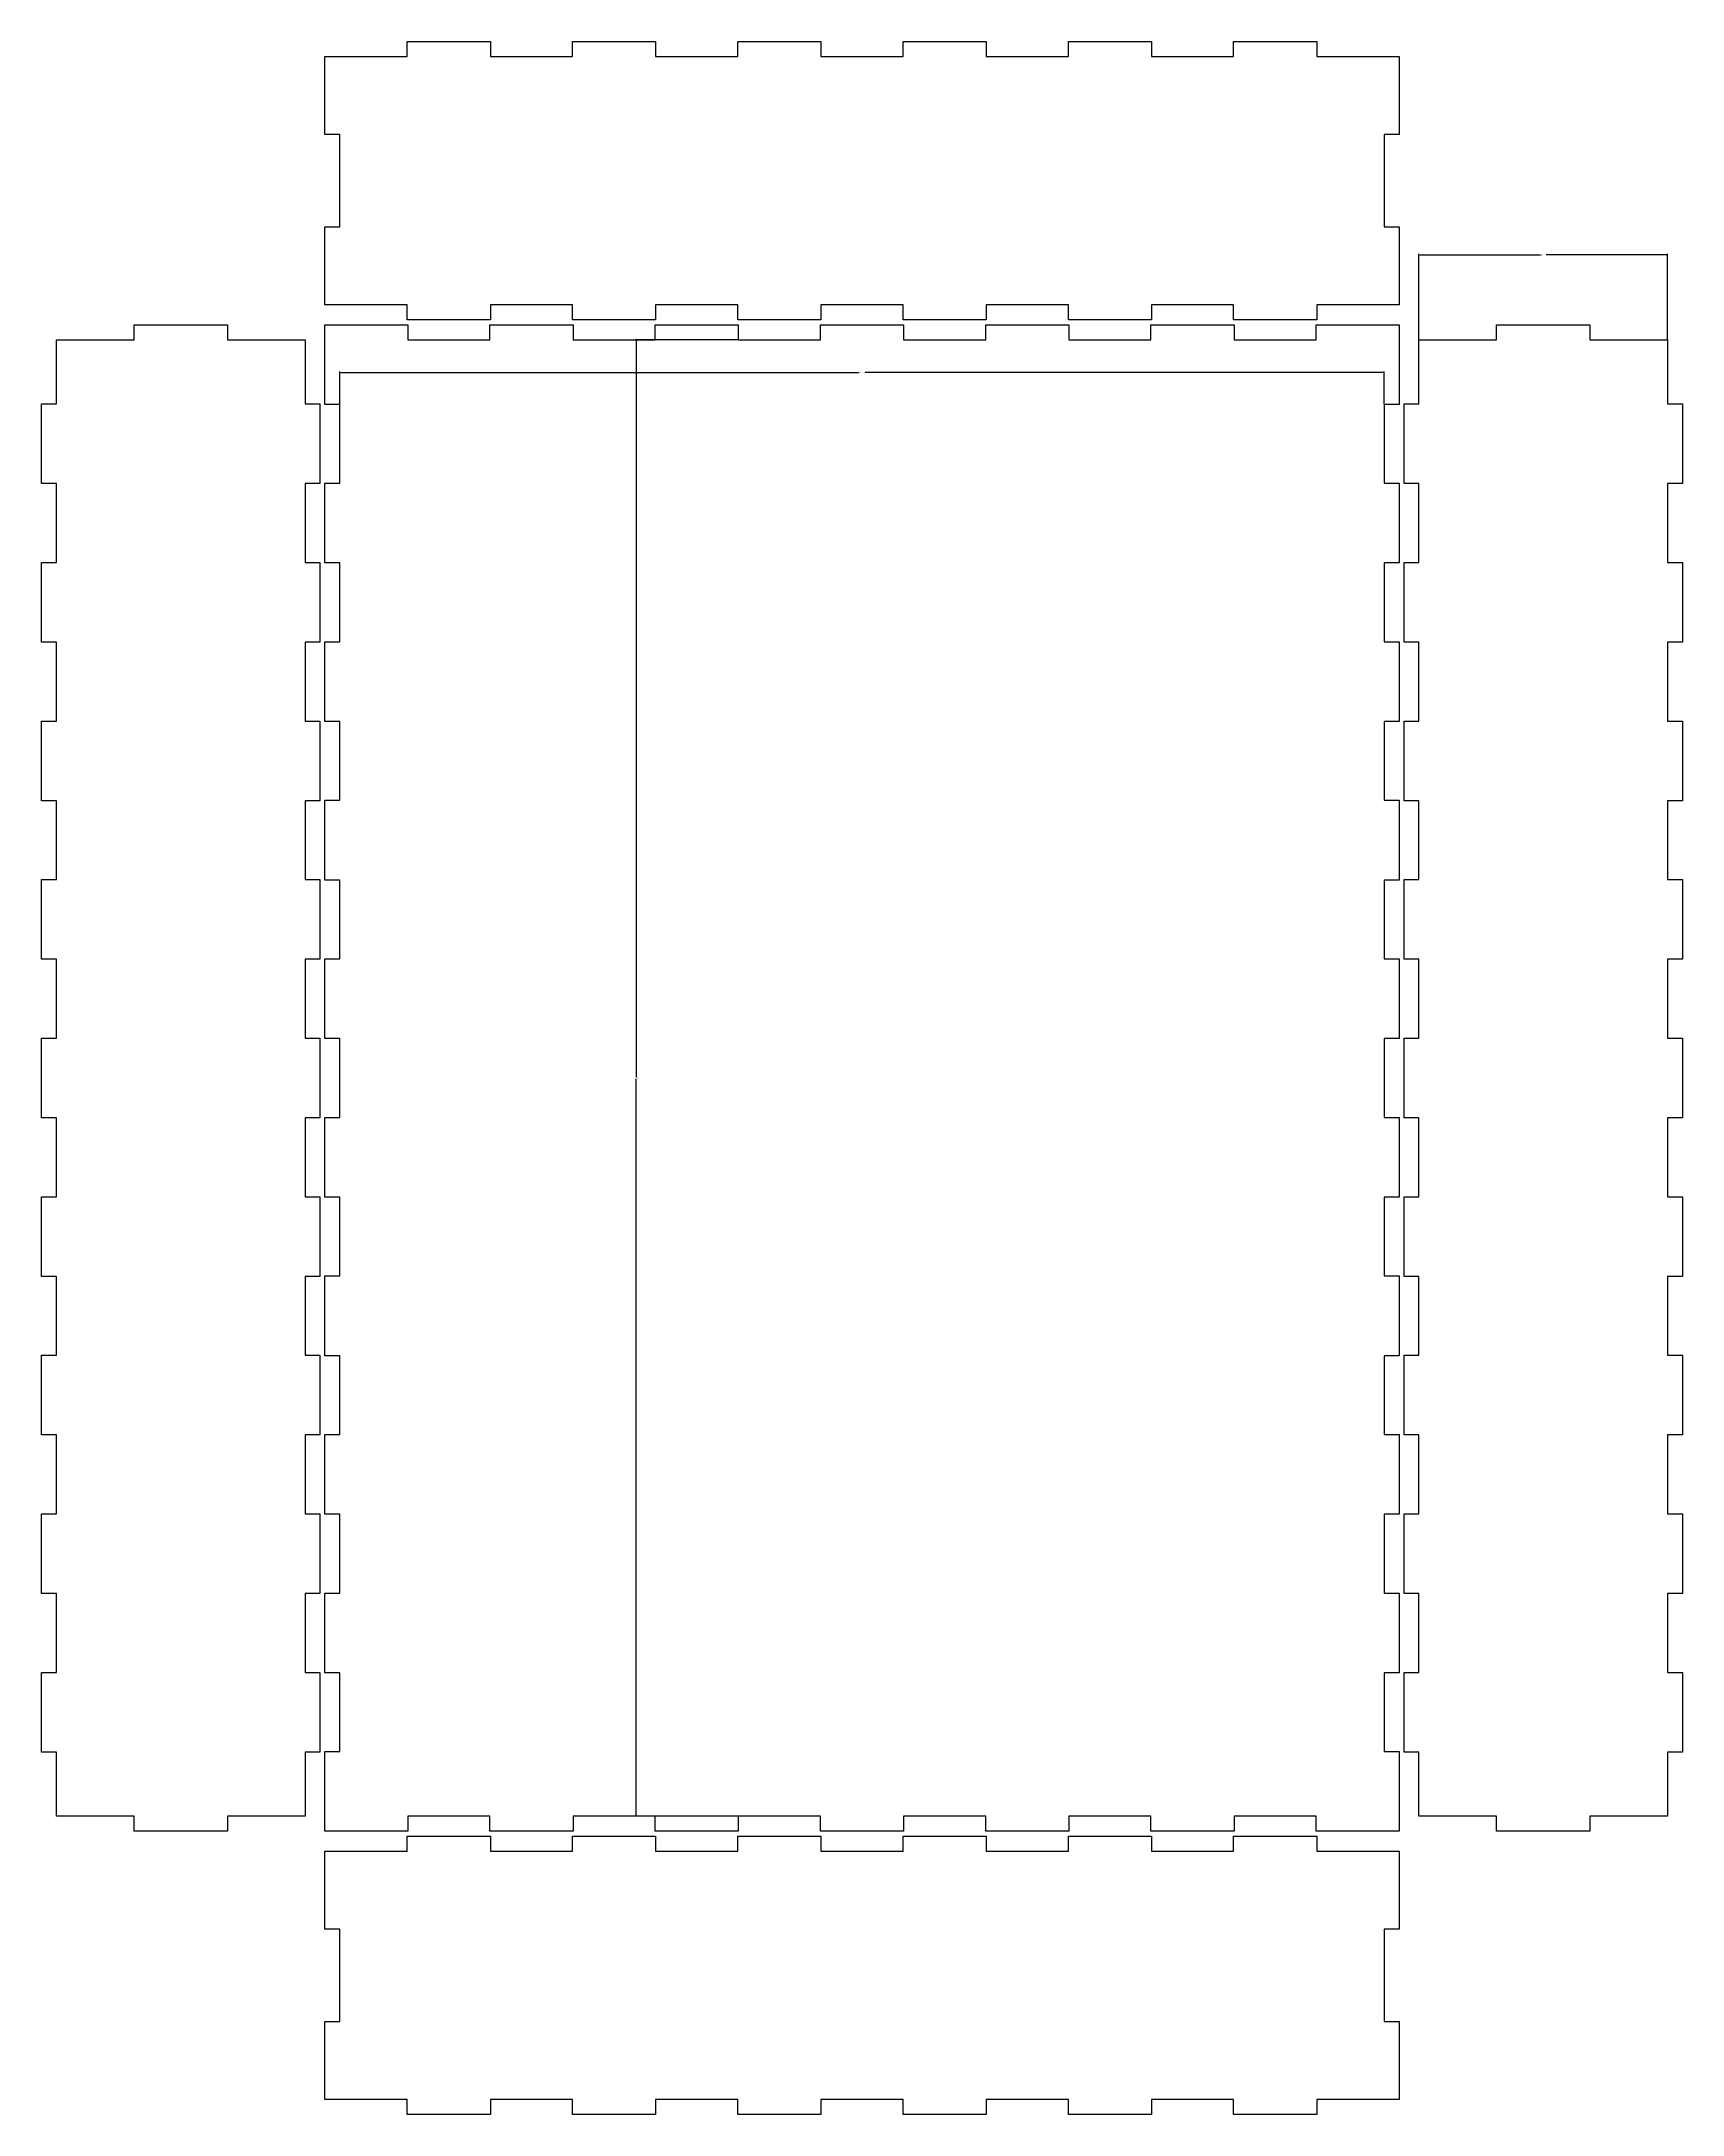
# Model space of a CAD drawing. Extents: x 0 to 3307, y -1993 to 502.
# Drawn here: x 2976.8 to 3306.8, y -739.2 to -322.2 of the extents above; entities that cross this region are included whole.
import ezdxf

# ---------------------------------------------------------------- set-up
doc = ezdxf.new("R2010")
doc.units = 0
doc.layers.get('0').update_dxf_attribs({"linetype": 'CONTINUOUS'})
doc.layers.get('Defpoints').update_dxf_attribs({"linetype": 'CONTINUOUS'})
doc.layers.add('NEWLAYER', color=7, linetype='CONTINUOUS')
doc.dimstyles.new('ISO-25', dxfattribs={"dimtxt": 2.5, "dimasz": 2.5, "dimexe": 1.25, "dimexo": 0.625, "dimtad": 1, "dimdsep": 46, "dimtxsty": 'STANDARD', "dimcen": 2.5, "dimadec": 0, "dimazin": 0, "dimtfac": 1, "dimtmove": 0, "dimatfit": 3, "dimfxl": 1, "dimarcsym": 0})

# ---------------------------------------------------------------- blocks, each defined once
blk = doc.blocks.new('*D11')
at = {"color": 0, "linetype": 'Continuous', "lineweight": -2, "transparency": 16777216}
for p, q in [((3036.82, -395.17), (3036.82, -388.65)), ((3037, -388.83), (3141.2, -388.83)), ((3246.64, -388.83), (3142.43, -388.83)), ((3246.82, -395.17), (3246.82, -388.65))]:
    blk.add_line(p, q, dxfattribs=at)
at = {"color": 0, "linetype": 'Continuous', "transparency": 16777216}
for points in [[(3037, -388.8), (3037, -388.86), (3036.82, -388.83)], [(3246.64, -388.8), (3246.64, -388.86), (3246.82, -388.83)]]:
    blk.add_solid(points, dxfattribs=at)
at = {"layer": 'Defpoints', "color": 0, "linetype": 'Continuous', "transparency": 16777216}
for p in [(3246.82, -388.83), (3036.82, -395.24), (3246.82, -395.24)]:
    blk.add_point(p, dxfattribs=at)
at = {"color": 0, "linetype": 'Continuous', "transparency": 16777216, "insert": (3141.82, -388.83), "char_height": 0.18, "attachment_point": 5}
blk.add_mtext('\\A1;210.0000', dxfattribs=at)
blk = doc.blocks.new('*D12')
at = {"color": 0, "linetype": 'Continuous', "lineweight": -2, "transparency": 16777216}
for p, q in [((3116.88, -382.24), (3096.2, -382.24)), ((3096.38, -382.42), (3096.38, -530.56)), ((3096.38, -679.06), (3096.38, -530.92)), ((3116.88, -679.24), (3096.2, -679.24))]:
    blk.add_line(p, q, dxfattribs=at)
at = {"color": 0, "linetype": 'Continuous', "transparency": 16777216}
for points in [[(3096.35, -382.42), (3096.41, -382.42), (3096.38, -382.24)], [(3096.35, -679.06), (3096.41, -679.06), (3096.38, -679.24)]]:
    blk.add_solid(points, dxfattribs=at)
at = {"layer": 'Defpoints', "color": 0, "linetype": 'Continuous', "transparency": 16777216}
for p in [(3116.94, -382.24), (3096.38, -679.24), (3116.94, -679.24)]:
    blk.add_point(p, dxfattribs=at)
at = {"color": 0, "linetype": 'Continuous', "transparency": 16777216, "insert": (3096.38, -530.74), "char_height": 0.18, "attachment_point": 5}
blk.add_mtext('\\A1;297.0000', dxfattribs=at)
blk = doc.blocks.new('*D13')
at = {"color": 0, "linetype": 'Continuous', "lineweight": -2, "transparency": 16777216}
for p, q in [((3253.82, -382.18), (3253.82, -364.98)), ((3254, -365.16), (3278.26, -365.16)), ((3303.64, -365.16), (3279.37, -365.16)), ((3303.82, -382.18), (3303.82, -364.98))]:
    blk.add_line(p, q, dxfattribs=at)
at = {"color": 0, "linetype": 'Continuous', "transparency": 16777216}
for points in [[(3254, -365.13), (3254, -365.19), (3253.82, -365.16)], [(3303.64, -365.13), (3303.64, -365.19), (3303.82, -365.16)]]:
    blk.add_solid(points, dxfattribs=at)
at = {"layer": 'Defpoints', "color": 0, "linetype": 'Continuous', "transparency": 16777216}
for p in [(3303.82, -365.16), (3253.82, -382.24), (3303.82, -382.24)]:
    blk.add_point(p, dxfattribs=at)
at = {"color": 0, "linetype": 'Continuous', "transparency": 16777216, "insert": (3278.82, -365.16), "char_height": 0.18, "attachment_point": 5}
blk.add_mtext('\\A1;50.0000', dxfattribs=at)

msp = doc.modelspace()

# ---------------------------------------------------------------- linework, layer by layer
at = {"layer": 'NEWLAYER', "color": 7}
for points in [[(3033.81926, -325.24274), (3050.38963, -325.24274), (3050.38963, -322.24275), (3067.09501, -322.24275), (3067.09501, -325.24274), (3083.62039, -325.24274), (3083.62039, -322.24275), (3100.3258, -322.24275), (3100.3258, -325.24274), (3116.85119, -325.24274), (3116.85119, -322.24275), (3133.55657, -322.24275), (3133.55657, -325.24274), (3150.08195, -325.24274), (3150.08195, -322.24275), (3166.78733, -322.24275), (3166.78733, -325.24274), (3183.31271, -325.24274), (3183.31271, -322.24275), (3200.0181, -322.24275), (3200.0181, -325.24274), (3216.54348, -325.24274), (3216.54348, -322.24275), (3233.24886, -322.24275), (3233.24886, -325.24274), (3249.81925, -325.24274), (3249.81925, -340.95439), (3246.81926, -340.95439), (3246.81926, -359.53108), (3249.81925, -359.53108), (3249.81925, -375.24273), (3233.24886, -375.24273), (3233.24886, -378.24272), (3216.54348, -378.24272), (3216.54348, -375.24273), (3200.0181, -375.24273), (3200.0181, -378.24272), (3183.31271, -378.24272), (3183.31271, -375.24273), (3166.78733, -375.24273), (3166.78733, -378.24272), (3150.08195, -378.24272), (3150.08195, -375.24273), (3133.55657, -375.24273), (3133.55657, -378.24272), (3116.85119, -378.24272), (3116.85119, -375.24273), (3100.3258, -375.24273), (3100.3258, -378.24272), (3083.62039, -378.24272), (3083.62039, -375.24273), (3067.09501, -375.24273), (3067.09501, -378.24272), (3050.38963, -378.24272), (3050.38963, -375.24273), (3033.81926, -375.24273), (3033.81926, -359.53108), (3036.81926, -359.53108), (3036.81926, -340.95439), (3033.81926, -340.95439), (3033.81926, -325.24274)], [(2979.81926, -382.24274), (2995.44094, -382.24274), (2995.44094, -379.24275), (3014.19759, -379.24275), (3014.19759, -382.24274), (3029.81924, -382.24274), (3029.81924, -395.14509), (3032.81927, -395.14509), (3032.81927, -411.18248), (3029.81924, -411.18248), (3029.81924, -427.03985), (3032.81927, -427.03985), (3032.81927, -443.07721), (3029.81924, -443.07721), (3029.81924, -458.93457), (3032.81927, -458.93457), (3032.81927, -474.97193), (3029.81924, -474.97193), (3029.81924, -490.82932), (3032.81927, -490.82932), (3032.81927, -506.86668), (3029.81924, -506.86668), (3029.81924, -522.72404), (3032.81927, -522.72404), (3032.81927, -538.76141), (3029.81924, -538.76141), (3029.81924, -554.6188), (3032.81927, -554.6188), (3032.81927, -570.65616), (3029.81924, -570.65616), (3029.81924, -586.51352), (3032.81927, -586.51352), (3032.81927, -602.55088), (3029.81924, -602.55088), (3029.81924, -618.40827), (3032.81927, -618.40827), (3032.81927, -634.44563), (3029.81924, -634.44563), (3029.81924, -650.30302), (3032.81927, -650.30302), (3032.81927, -666.34039), (3029.81924, -666.34039), (3029.81924, -679.24274), (3014.19759, -679.24274), (3014.19759, -682.24276), (2995.44094, -682.24276), (2995.44094, -679.24274), (2979.81926, -679.24274), (2979.81926, -666.34039), (2976.81926, -666.34039), (2976.81926, -650.30302), (2979.81926, -650.30302), (2979.81926, -634.44563), (2976.81926, -634.44563), (2976.81926, -618.40827), (2979.81926, -618.40827), (2979.81926, -602.55088), (2976.81926, -602.55088), (2976.81926, -586.51352), (2979.81926, -586.51352), (2979.81926, -570.65616), (2976.81926, -570.65616), (2976.81926, -554.6188), (2979.81926, -554.6188), (2979.81926, -538.76141), (2976.81926, -538.76141), (2976.81926, -522.72404), (2979.81926, -522.72404), (2979.81926, -506.86668), (2976.81926, -506.86668), (2976.81926, -490.82932), (2979.81926, -490.82932), (2979.81926, -474.97193), (2976.81926, -474.97193), (2976.81926, -458.93457), (2979.81926, -458.93457), (2979.81926, -443.07721), (2976.81926, -443.07721), (2976.81926, -427.03985), (2979.81926, -427.03985), (2979.81926, -411.18248), (2976.81926, -411.18248), (2976.81926, -395.14509), (2979.81926, -395.14509), (2979.81926, -382.24274)], [(3033.81926, -379.24275), (3050.47963, -379.24275), (3050.47963, -382.24274), (3067.00501, -382.24274), (3067.00501, -379.24275), (3083.71039, -379.24275), (3083.71039, -382.24274), (3100.2358, -382.24274), (3100.2358, -379.24275), (3116.94119, -379.24275), (3116.94119, -382.24274), (3133.46657, -382.24274), (3133.46657, -379.24275), (3150.17195, -379.24275), (3150.17195, -382.24274), (3166.69733, -382.24274), (3166.69733, -379.24275), (3183.40271, -379.24275), (3183.40271, -382.24274), (3199.92809, -382.24274), (3199.92809, -379.24275), (3216.63348, -379.24275), (3216.63348, -382.24274), (3233.15886, -382.24274), (3233.15886, -379.24275), (3249.81925, -379.24275), (3249.81925, -395.23509), (3246.81926, -395.23509), (3246.81926, -411.09248), (3249.81925, -411.09248), (3249.81925, -427.12985), (3246.81926, -427.12985), (3246.81926, -442.98721), (3249.81925, -442.98721), (3249.81925, -459.02457), (3246.81926, -459.02457), (3246.81926, -474.88193), (3249.81925, -474.88193), (3249.81925, -490.91932), (3246.81926, -490.91932), (3246.81926, -506.77668), (3249.81925, -506.77668), (3249.81925, -522.81404), (3246.81926, -522.81404), (3246.81926, -538.67141), (3249.81925, -538.67141), (3249.81925, -554.7088), (3246.81926, -554.7088), (3246.81926, -570.56616), (3249.81925, -570.56616), (3249.81925, -586.60352), (3246.81926, -586.60352), (3246.81926, -602.46088), (3249.81925, -602.46088), (3249.81925, -618.49827), (3246.81926, -618.49827), (3246.81926, -634.35563), (3249.81925, -634.35563), (3249.81925, -650.39302), (3246.81926, -650.39302), (3246.81926, -666.25038), (3249.81925, -666.25038), (3249.81925, -682.24276), (3233.15886, -682.24276), (3233.15886, -679.24274), (3216.63348, -679.24274), (3216.63348, -682.24276), (3199.92809, -682.24276), (3199.92809, -679.24274), (3183.40271, -679.24274), (3183.40271, -682.24276), (3166.69733, -682.24276), (3166.69733, -679.24274), (3150.17195, -679.24274), (3150.17195, -682.24276), (3133.46657, -682.24276), (3133.46657, -679.24274), (3116.94119, -679.24274), (3116.94119, -682.24276), (3100.2358, -682.24276), (3100.2358, -679.24274), (3083.71039, -679.24274), (3083.71039, -682.24276), (3067.00501, -682.24276), (3067.00501, -679.24274), (3050.47963, -679.24274), (3050.47963, -682.24276), (3033.81926, -682.24276), (3033.81926, -666.25038), (3036.81926, -666.25038), (3036.81926, -650.39302), (3033.81926, -650.39302), (3033.81926, -634.35563), (3036.81926, -634.35563), (3036.81926, -618.49827), (3033.81926, -618.49827), (3033.81926, -602.46088), (3036.81926, -602.46088), (3036.81926, -586.60352), (3033.81926, -586.60352), (3033.81926, -570.56616), (3036.81926, -570.56616), (3036.81926, -554.7088), (3033.81926, -554.7088), (3033.81926, -538.67141), (3036.81926, -538.67141), (3036.81926, -522.81404), (3033.81926, -522.81404), (3033.81926, -506.77668), (3036.81926, -506.77668), (3036.81926, -490.91932), (3033.81926, -490.91932), (3033.81926, -474.88193), (3036.81926, -474.88193), (3036.81926, -459.02457), (3033.81926, -459.02457), (3033.81926, -442.98721), (3036.81926, -442.98721), (3036.81926, -427.12985), (3033.81926, -427.12985), (3033.81926, -411.09248), (3036.81926, -411.09248), (3036.81926, -395.23509), (3033.81926, -395.23509), (3033.81926, -379.24275)], [(3253.81925, -382.24274), (3269.44092, -382.24274), (3269.44092, -379.24275), (3288.19761, -379.24275), (3288.19761, -382.24274), (3303.81926, -382.24274), (3303.81926, -395.14509), (3306.81925, -395.14509), (3306.81925, -411.18248), (3303.81926, -411.18248), (3303.81926, -427.03985), (3306.81925, -427.03985), (3306.81925, -443.07721), (3303.81926, -443.07721), (3303.81926, -458.93457), (3306.81925, -458.93457), (3306.81925, -474.97193), (3303.81926, -474.97193), (3303.81926, -490.82932), (3306.81925, -490.82932), (3306.81925, -506.86668), (3303.81926, -506.86668), (3303.81926, -522.72404), (3306.81925, -522.72404), (3306.81925, -538.76141), (3303.81926, -538.76141), (3303.81926, -554.6188), (3306.81925, -554.6188), (3306.81925, -570.65616), (3303.81926, -570.65616), (3303.81926, -586.51352), (3306.81925, -586.51352), (3306.81925, -602.55088), (3303.81926, -602.55088), (3303.81926, -618.40827), (3306.81925, -618.40827), (3306.81925, -634.44563), (3303.81926, -634.44563), (3303.81926, -650.30302), (3306.81925, -650.30302), (3306.81925, -666.34039), (3303.81926, -666.34039), (3303.81926, -679.24274), (3288.19761, -679.24274), (3288.19761, -682.24276), (3269.44092, -682.24276), (3269.44092, -679.24274), (3253.81925, -679.24274), (3253.81925, -666.34039), (3250.81925, -666.34039), (3250.81925, -650.30302), (3253.81925, -650.30302), (3253.81925, -634.44563), (3250.81925, -634.44563), (3250.81925, -618.40827), (3253.81925, -618.40827), (3253.81925, -602.55088), (3250.81925, -602.55088), (3250.81925, -586.51352), (3253.81925, -586.51352), (3253.81925, -570.65616), (3250.81925, -570.65616), (3250.81925, -554.6188), (3253.81925, -554.6188), (3253.81925, -538.76141), (3250.81925, -538.76141), (3250.81925, -522.72404), (3253.81925, -522.72404), (3253.81925, -506.86668), (3250.81925, -506.86668), (3250.81925, -490.82932), (3253.81925, -490.82932), (3253.81925, -474.97193), (3250.81925, -474.97193), (3250.81925, -458.93457), (3253.81925, -458.93457), (3253.81925, -443.07721), (3250.81925, -443.07721), (3250.81925, -427.03985), (3253.81925, -427.03985), (3253.81925, -411.18248), (3250.81925, -411.18248), (3250.81925, -395.14509), (3253.81925, -395.14509), (3253.81925, -382.24274)], [(3033.81926, -686.24275), (3050.38963, -686.24275), (3050.38963, -683.24276), (3067.09501, -683.24276), (3067.09501, -686.24275), (3083.62039, -686.24275), (3083.62039, -683.24276), (3100.3258, -683.24276), (3100.3258, -686.24275), (3116.85119, -686.24275), (3116.85119, -683.24276), (3133.55657, -683.24276), (3133.55657, -686.24275), (3150.08195, -686.24275), (3150.08195, -683.24276), (3166.78733, -683.24276), (3166.78733, -686.24275), (3183.31271, -686.24275), (3183.31271, -683.24276), (3200.0181, -683.24276), (3200.0181, -686.24275), (3216.54348, -686.24275), (3216.54348, -683.24276), (3233.24886, -683.24276), (3233.24886, -686.24275), (3249.81925, -686.24275), (3249.81925, -701.9544), (3246.81926, -701.9544), (3246.81926, -720.53109), (3249.81925, -720.53109), (3249.81925, -736.24274), (3233.24886, -736.24274), (3233.24886, -739.24276), (3216.54348, -739.24276), (3216.54348, -736.24274), (3200.0181, -736.24274), (3200.0181, -739.24276), (3183.31271, -739.24276), (3183.31271, -736.24274), (3166.78733, -736.24274), (3166.78733, -739.24276), (3150.08195, -739.24276), (3150.08195, -736.24274), (3133.55657, -736.24274), (3133.55657, -739.24276), (3116.85119, -739.24276), (3116.85119, -736.24274), (3100.3258, -736.24274), (3100.3258, -739.24276), (3083.62039, -739.24276), (3083.62039, -736.24274), (3067.09501, -736.24274), (3067.09501, -739.24276), (3050.38963, -739.24276), (3050.38963, -736.24274), (3033.81926, -736.24274), (3033.81926, -720.53109), (3036.81926, -720.53109), (3036.81926, -701.9544), (3033.81926, -701.9544), (3033.81926, -686.24275)]]:
    msp.add_lwpolyline(points, dxfattribs=at)

# ---------------------------------------------------------------- dimensions: what is measured, and where the dimension line sits
at = {"linetype": 'Continuous'}
for base, p1, p2, picture, middle in [((3303.81926, -365.16063), (3253.81925, -382.24274), (3303.81926, -382.24274), '*D13', (3278.81925, -365.16063)), ((3246.81926, -388.83105), (3036.81926, -395.23509), (3246.81926, -395.23509), '*D11', (3141.81926, -388.83105))]:
    dim = msp.add_linear_dim(base=base, p1=p1, p2=p2, dimstyle='ISO-25', override={"dimtxt": 0.18, "dimasz": 0.18, "dimexe": 0.18, "dimexo": 0.0625, "dimgap": 0.09, "dimtad": 0, "dimtih": 1, "dimtoh": 1, "dimdec": 4, "dimzin": 0, "dimcen": 0.09, "dimtdec": 4, "dimtofl": 0, "dimtolj": 1, "dimtzin": 0}, dxfattribs=at)
    dim.commit()
    dim.dimension.update_dxf_attribs({"geometry": picture, "text_midpoint": middle})
dim = msp.add_linear_dim(base=(3096.38424, -679.24274), p1=(3116.94119, -382.24274), p2=(3116.94119, -679.24274), angle=90, dimstyle='ISO-25', override={"dimtxt": 0.18, "dimasz": 0.18, "dimexe": 0.18, "dimexo": 0.0625, "dimgap": 0.09, "dimtad": 0, "dimtih": 1, "dimtoh": 1, "dimdec": 4, "dimzin": 0, "dimcen": 0.09, "dimtdec": 4, "dimtofl": 0, "dimtolj": 1, "dimtzin": 0}, dxfattribs=at)
dim.commit()
dim.dimension.update_dxf_attribs({"geometry": '*D12', "text_midpoint": (3096.38424, -530.74274)})

doc.saveas('drawing.dxf')
